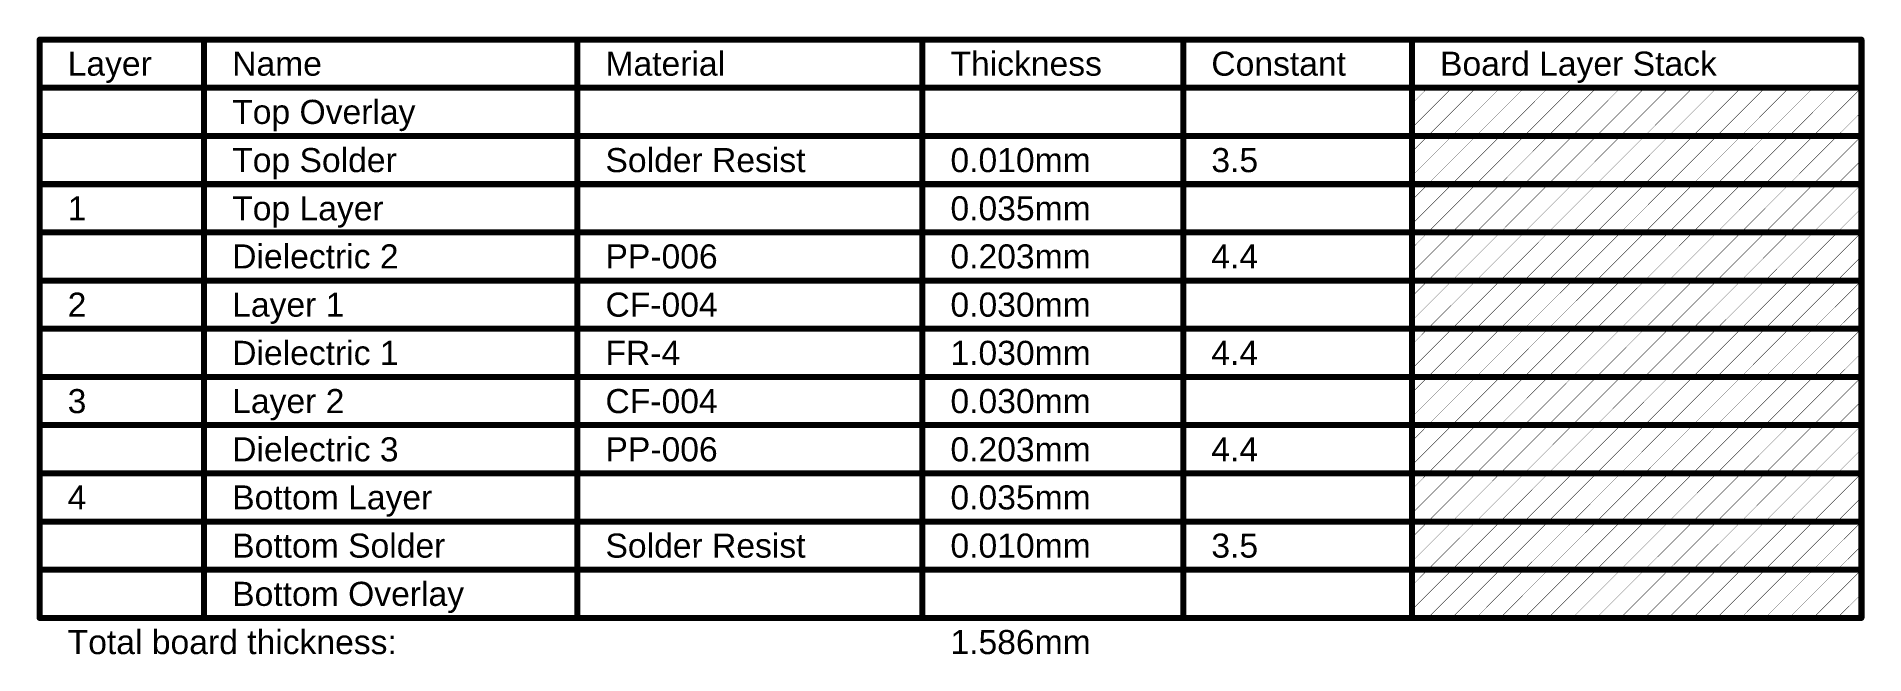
# Model space of a CAD drawing. Header units: inches. Extents: x -2 to 289, y -4 to 187.
# Drawn here: x 163.4 to 279.1, y 75.7 to 114.7 of the extents above; entities that cross this region are included whole.
import ezdxf

# ---------------------------------------------------------------- set-up
doc = ezdxf.new("R2010")
doc.units = ezdxf.units.IN
doc.layers.add('Dimension', color=6, linetype='Continuous')
doc.styles.add('Arial', font='', dxfattribs={"height": 0.2})
doc.styles.get('Arial').set_extended_font_data('Arial')

msp = doc.modelspace()

# ---------------------------------------------------------------- texts
at = {"layer": 'Dimension', "style": 'Arial'}
for s, height, p in [('Layer', 1.524, (165.37, 112.27)), ('Name', 1.524, (175.78, 112.27)), ('Material', 1.524, (199.4, 112.27)), ('Thickness', 1.524, (221.23, 112.27)), ('Constant', 1.524, (237.74, 112.27)), ('Board Layer Stack', 1.524, (252.21, 112.27)), ('Top Overlay', 1.524, (175.78, 109.22)), ('Top Solder', 1.524, (175.78, 106.17)), ('Solder Resist', 1.524, (199.4, 106.17)), ('0.010mm', 1.524, (221.23, 106.17)), ('3.5', 1.524, (237.74, 106.17)), ('1', 1.52, (165.37, 103.12)), ('Top Layer', 1.524, (175.78, 103.12)), ('0.035mm', 1.524, (221.23, 103.12)), ('Dielectric 2', 1.524, (175.78, 100.08)), ('PP-006', 1.524, (199.4, 100.08)), ('0.203mm', 1.524, (221.23, 100.08)), ('4.4', 1.524, (237.74, 100.08)), ('2', 1.52, (165.37, 97.03)), ('Layer 1', 1.524, (175.78, 97.03)), ('CF-004', 1.524, (199.4, 97.03)), ('0.030mm', 1.524, (221.23, 97.03)), ('Dielectric 1', 1.524, (175.78, 93.98)), ('FR-4', 1.524, (199.4, 93.98)), ('1.030mm', 1.524, (221.23, 93.98)), ('4.4', 1.524, (237.74, 93.98)), ('3', 1.52, (165.37, 90.93)), ('Layer 2', 1.524, (175.78, 90.93)), ('CF-004', 1.524, (199.4, 90.93)), ('0.030mm', 1.524, (221.23, 90.93)), ('Dielectric 3', 1.524, (175.78, 87.88)), ('PP-006', 1.524, (199.4, 87.88)), ('0.203mm', 1.524, (221.23, 87.88)), ('4.4', 1.524, (237.74, 87.88)), ('4', 1.52, (165.37, 84.84)), ('Bottom Layer', 1.524, (175.78, 84.84)), ('0.035mm', 1.524, (221.23, 84.84)), ('Bottom Solder', 1.524, (175.78, 81.79)), ('Solder Resist', 1.524, (199.4, 81.79)), ('0.010mm', 1.524, (221.23, 81.79)), ('3.5', 1.524, (237.74, 81.79)), ('Bottom Overlay', 1.524, (175.78, 78.74)), ('Total board thickness:', 1.524, (165.37, 75.69)), ('1.586mm', 1.524, (221.23, 75.69))]:
    msp.add_text(s, height=height, dxfattribs=at).set_placement(p)

# ---------------------------------------------------------------- linework, layer by layer
at = {"layer": 'Dimension'}
for points, const_width in [([(163.59, 77.98), (163.59, 114.55)], 0.381), ([(163.59, 114.55), (278.88, 114.55)], 0.381), ([(174, 77.98), (174, 114.55)], 0.381), ([(197.62, 77.98), (197.62, 114.55)], 0.381), ([(219.46, 77.98), (219.46, 114.55)], 0.381), ([(235.96, 77.98), (235.96, 114.55)], 0.381), ([(250.44, 77.98), (250.44, 114.55)], 0.381), ([(278.88, 77.98), (278.88, 114.55)], 0.381), ([(163.59, 111.51), (278.88, 111.51)], 0.381), ([(250.44, 110.5), (251.44, 111.51)], 0.0254), ([(250.44, 108.97), (252.97, 111.51)], 0.0254), ([(251.44, 108.46), (254.49, 111.51)], 0.0254), ([(252.97, 108.46), (256.02, 111.51)], 0.0254), ([(254.49, 108.46), (257.54, 111.51)], 0.0254), ([(256.02, 108.46), (259.06, 111.51)], 0.0254), ([(257.54, 108.46), (260.59, 111.51)], 0.0254), ([(259.06, 108.46), (262.11, 111.51)], 0.0254), ([(260.59, 108.46), (263.64, 111.51)], 0.0254), ([(262.11, 108.46), (265.16, 111.51)], 0.0254), ([(263.64, 108.46), (266.68, 111.51)], 0.0254), ([(265.16, 108.46), (268.21, 111.51)], 0.0254), ([(266.68, 108.46), (269.73, 111.51)], 0.0254), ([(268.21, 108.46), (271.26, 111.51)], 0.0254), ([(269.73, 108.46), (272.78, 111.51)], 0.0254), ([(271.26, 108.46), (274.3, 111.51)], 0.0254), ([(272.78, 108.46), (275.83, 111.51)], 0.0254), ([(274.3, 108.46), (277.35, 111.51)], 0.0254), ([(275.83, 108.46), (278.88, 111.51)], 0.0254), ([(277.35, 108.46), (278.88, 109.98)], 0.0254), ([(163.59, 108.46), (174, 108.46)], 0.381), ([(174, 108.46), (197.62, 108.46)], 0.381), ([(197.62, 108.46), (219.46, 108.46)], 0.381), ([(219.46, 108.46), (235.96, 108.46)], 0.381), ([(235.96, 108.46), (250.44, 108.46)], 0.381), ([(250.44, 108.46), (278.88, 108.46)], 0.381), ([(250.44, 107.45), (251.44, 108.46)], 0.0254), ([(250.44, 105.93), (252.97, 108.46)], 0.0254), ([(251.44, 105.41), (254.49, 108.46)], 0.0254), ([(252.97, 105.41), (256.02, 108.46)], 0.0254), ([(254.49, 105.41), (257.54, 108.46)], 0.0254), ([(256.02, 105.41), (259.06, 108.46)], 0.0254), ([(257.54, 105.41), (260.59, 108.46)], 0.0254), ([(259.06, 105.41), (262.11, 108.46)], 0.0254), ([(260.59, 105.41), (263.64, 108.46)], 0.0254), ([(262.11, 105.41), (265.16, 108.46)], 0.0254), ([(263.64, 105.41), (266.68, 108.46)], 0.0254), ([(265.16, 105.41), (268.21, 108.46)], 0.0254), ([(266.68, 105.41), (269.73, 108.46)], 0.0254), ([(268.21, 105.41), (271.26, 108.46)], 0.0254), ([(269.73, 105.41), (272.78, 108.46)], 0.0254), ([(271.26, 105.41), (274.3, 108.46)], 0.0254), ([(272.78, 105.41), (275.83, 108.46)], 0.0254), ([(274.3, 105.41), (277.35, 108.46)], 0.0254), ([(275.83, 105.41), (278.88, 108.46)], 0.0254), ([(277.35, 105.41), (278.88, 106.93)], 0.0254), ([(163.59, 105.41), (174, 105.41)], 0.381), ([(174, 105.41), (197.62, 105.41)], 0.381), ([(197.62, 105.41), (219.46, 105.41)], 0.381), ([(219.46, 105.41), (235.96, 105.41)], 0.381), ([(235.96, 105.41), (250.44, 105.41)], 0.381), ([(250.44, 105.41), (278.88, 105.41)], 0.381), ([(250.44, 104.4), (251.44, 105.41)], 0.0254), ([(250.44, 102.88), (252.97, 105.41)], 0.0254), ([(251.44, 102.36), (254.49, 105.41)], 0.0254), ([(252.97, 102.36), (256.02, 105.41)], 0.0254), ([(254.49, 102.36), (257.54, 105.41)], 0.0254), ([(256.02, 102.36), (259.06, 105.41)], 0.0254), ([(257.54, 102.36), (260.59, 105.41)], 0.0254), ([(259.06, 102.36), (262.11, 105.41)], 0.0254), ([(260.59, 102.36), (263.64, 105.41)], 0.0254), ([(262.11, 102.36), (265.16, 105.41)], 0.0254), ([(263.64, 102.36), (266.68, 105.41)], 0.0254), ([(265.16, 102.36), (268.21, 105.41)], 0.0254), ([(266.68, 102.36), (269.73, 105.41)], 0.0254), ([(268.21, 102.36), (271.26, 105.41)], 0.0254), ([(269.73, 102.36), (272.78, 105.41)], 0.0254), ([(271.26, 102.36), (274.3, 105.41)], 0.0254), ([(272.78, 102.36), (275.83, 105.41)], 0.0254), ([(274.3, 102.36), (277.35, 105.41)], 0.0254), ([(275.83, 102.36), (278.88, 105.41)], 0.0254), ([(277.35, 102.36), (278.88, 103.89)], 0.0254), ([(163.59, 102.36), (174, 102.36)], 0.381), ([(174, 102.36), (197.62, 102.36)], 0.381), ([(197.62, 102.36), (219.46, 102.36)], 0.381), ([(219.46, 102.36), (235.96, 102.36)], 0.381), ([(235.96, 102.36), (250.44, 102.36)], 0.381), ([(250.44, 102.36), (278.88, 102.36)], 0.381), ([(250.44, 101.35), (251.44, 102.36)], 0.0254), ([(250.44, 99.83), (252.97, 102.36)], 0.0254), ([(251.44, 99.31), (254.49, 102.36)], 0.0254), ([(252.97, 99.31), (256.02, 102.36)], 0.0254), ([(254.49, 99.31), (257.54, 102.36)], 0.0254), ([(256.02, 99.31), (259.06, 102.36)], 0.0254), ([(257.54, 99.31), (260.59, 102.36)], 0.0254), ([(259.06, 99.31), (262.11, 102.36)], 0.0254), ([(260.59, 99.31), (263.64, 102.36)], 0.0254), ([(262.11, 99.31), (265.16, 102.36)], 0.0254), ([(263.64, 99.31), (266.68, 102.36)], 0.0254), ([(265.16, 99.31), (268.21, 102.36)], 0.0254), ([(266.68, 99.31), (269.73, 102.36)], 0.0254), ([(268.21, 99.31), (271.26, 102.36)], 0.0254), ([(269.73, 99.31), (272.78, 102.36)], 0.0254), ([(271.26, 99.31), (274.3, 102.36)], 0.0254), ([(272.78, 99.31), (275.83, 102.36)], 0.0254), ([(274.3, 99.31), (277.35, 102.36)], 0.0254), ([(275.83, 99.31), (278.88, 102.36)], 0.0254), ([(277.35, 99.31), (278.88, 100.84)], 0.0254), ([(163.59, 99.31), (174, 99.31)], 0.381), ([(174, 99.31), (197.62, 99.31)], 0.381), ([(197.62, 99.31), (219.46, 99.31)], 0.381), ([(219.46, 99.31), (235.96, 99.31)], 0.381), ([(235.96, 99.31), (250.44, 99.31)], 0.381), ([(250.44, 99.31), (278.88, 99.31)], 0.381), ([(250.44, 98.31), (251.44, 99.31)], 0.0254), ([(250.44, 96.78), (252.97, 99.31)], 0.0254), ([(251.44, 96.27), (254.49, 99.31)], 0.0254), ([(252.97, 96.27), (256.02, 99.31)], 0.0254), ([(254.49, 96.27), (257.54, 99.31)], 0.0254), ([(256.02, 96.27), (259.06, 99.31)], 0.0254), ([(257.54, 96.27), (260.59, 99.31)], 0.0254), ([(259.06, 96.27), (262.11, 99.31)], 0.0254), ([(260.59, 96.27), (263.64, 99.31)], 0.0254), ([(262.11, 96.27), (265.16, 99.31)], 0.0254), ([(263.64, 96.27), (266.68, 99.31)], 0.0254), ([(265.16, 96.27), (268.21, 99.31)], 0.0254), ([(266.68, 96.27), (269.73, 99.31)], 0.0254), ([(268.21, 96.27), (271.26, 99.31)], 0.0254), ([(269.73, 96.27), (272.78, 99.31)], 0.0254), ([(271.26, 96.27), (274.3, 99.31)], 0.0254), ([(272.78, 96.27), (275.83, 99.31)], 0.0254), ([(274.3, 96.27), (277.35, 99.31)], 0.0254), ([(275.83, 96.27), (278.88, 99.31)], 0.0254), ([(277.35, 96.27), (278.88, 97.79)], 0.0254), ([(163.59, 96.27), (174, 96.27)], 0.381), ([(174, 96.27), (197.62, 96.27)], 0.381), ([(197.62, 96.27), (219.46, 96.27)], 0.381), ([(219.46, 96.27), (235.96, 96.27)], 0.381), ([(235.96, 96.27), (250.44, 96.27)], 0.381), ([(250.44, 96.27), (278.88, 96.27)], 0.381), ([(250.44, 95.26), (251.44, 96.27)], 0.0254), ([(250.44, 93.73), (252.97, 96.27)], 0.0254), ([(251.44, 93.22), (254.49, 96.27)], 0.0254), ([(252.97, 93.22), (256.02, 96.27)], 0.0254), ([(254.49, 93.22), (257.54, 96.27)], 0.0254), ([(256.02, 93.22), (259.06, 96.27)], 0.0254), ([(257.54, 93.22), (260.59, 96.27)], 0.0254), ([(259.06, 93.22), (262.11, 96.27)], 0.0254), ([(260.59, 93.22), (263.64, 96.27)], 0.0254), ([(262.11, 93.22), (265.16, 96.27)], 0.0254), ([(263.64, 93.22), (266.68, 96.27)], 0.0254), ([(265.16, 93.22), (268.21, 96.27)], 0.0254), ([(266.68, 93.22), (269.73, 96.27)], 0.0254), ([(268.21, 93.22), (271.26, 96.27)], 0.0254), ([(269.73, 93.22), (272.78, 96.27)], 0.0254), ([(271.26, 93.22), (274.3, 96.27)], 0.0254), ([(272.78, 93.22), (275.83, 96.27)], 0.0254), ([(274.3, 93.22), (277.35, 96.27)], 0.0254), ([(275.83, 93.22), (278.88, 96.27)], 0.0254), ([(277.35, 93.22), (278.88, 94.74)], 0.0254), ([(163.59, 93.22), (174, 93.22)], 0.381), ([(174, 93.22), (197.62, 93.22)], 0.381), ([(197.62, 93.22), (219.46, 93.22)], 0.381), ([(219.46, 93.22), (235.96, 93.22)], 0.381), ([(235.96, 93.22), (250.44, 93.22)], 0.381), ([(250.44, 93.22), (278.88, 93.22)], 0.381), ([(250.44, 92.21), (251.44, 93.22)], 0.0254), ([(250.44, 90.69), (252.97, 93.22)], 0.0254), ([(251.44, 90.17), (254.49, 93.22)], 0.0254), ([(252.97, 90.17), (256.02, 93.22)], 0.0254), ([(254.49, 90.17), (257.54, 93.22)], 0.0254), ([(256.02, 90.17), (259.06, 93.22)], 0.0254), ([(257.54, 90.17), (260.59, 93.22)], 0.0254), ([(259.06, 90.17), (262.11, 93.22)], 0.0254), ([(260.59, 90.17), (263.64, 93.22)], 0.0254), ([(262.11, 90.17), (265.16, 93.22)], 0.0254), ([(263.64, 90.17), (266.68, 93.22)], 0.0254), ([(265.16, 90.17), (268.21, 93.22)], 0.0254), ([(266.68, 90.17), (269.73, 93.22)], 0.0254), ([(268.21, 90.17), (271.26, 93.22)], 0.0254), ([(269.73, 90.17), (272.78, 93.22)], 0.0254), ([(271.26, 90.17), (274.3, 93.22)], 0.0254), ([(272.78, 90.17), (275.83, 93.22)], 0.0254), ([(274.3, 90.17), (277.35, 93.22)], 0.0254), ([(275.83, 90.17), (278.88, 93.22)], 0.0254), ([(277.35, 90.17), (278.88, 91.69)], 0.0254), ([(163.59, 90.17), (174, 90.17)], 0.381), ([(174, 90.17), (197.62, 90.17)], 0.381), ([(197.62, 90.17), (219.46, 90.17)], 0.381), ([(219.46, 90.17), (235.96, 90.17)], 0.381), ([(235.96, 90.17), (250.44, 90.17)], 0.381), ([(250.44, 90.17), (278.88, 90.17)], 0.381), ([(250.44, 89.16), (251.44, 90.17)], 0.0254), ([(250.44, 87.64), (252.97, 90.17)], 0.0254), ([(251.44, 87.12), (254.49, 90.17)], 0.0254), ([(252.97, 87.12), (256.02, 90.17)], 0.0254), ([(254.49, 87.12), (257.54, 90.17)], 0.0254), ([(256.02, 87.12), (259.06, 90.17)], 0.0254), ([(257.54, 87.12), (260.59, 90.17)], 0.0254), ([(259.06, 87.12), (262.11, 90.17)], 0.0254), ([(260.59, 87.12), (263.64, 90.17)], 0.0254), ([(262.11, 87.12), (265.16, 90.17)], 0.0254), ([(263.64, 87.12), (266.68, 90.17)], 0.0254), ([(265.16, 87.12), (268.21, 90.17)], 0.0254), ([(266.68, 87.12), (269.73, 90.17)], 0.0254), ([(268.21, 87.12), (271.26, 90.17)], 0.0254), ([(269.73, 87.12), (272.78, 90.17)], 0.0254), ([(271.26, 87.12), (274.3, 90.17)], 0.0254), ([(272.78, 87.12), (275.83, 90.17)], 0.0254), ([(274.3, 87.12), (277.35, 90.17)], 0.0254), ([(275.83, 87.12), (278.88, 90.17)], 0.0254), ([(277.35, 87.12), (278.88, 88.65)], 0.0254), ([(163.59, 87.12), (174, 87.12)], 0.381), ([(174, 87.12), (197.62, 87.12)], 0.381), ([(197.62, 87.12), (219.46, 87.12)], 0.381), ([(219.46, 87.12), (235.96, 87.12)], 0.381), ([(235.96, 87.12), (250.44, 87.12)], 0.381), ([(250.44, 87.12), (278.88, 87.12)], 0.381), ([(250.44, 86.11), (251.44, 87.12)], 0.0254), ([(250.44, 84.59), (252.97, 87.12)], 0.0254), ([(251.44, 84.07), (254.49, 87.12)], 0.0254), ([(252.97, 84.07), (256.02, 87.12)], 0.0254), ([(254.49, 84.07), (257.54, 87.12)], 0.0254), ([(256.02, 84.07), (259.06, 87.12)], 0.0254), ([(257.54, 84.07), (260.59, 87.12)], 0.0254), ([(259.06, 84.07), (262.11, 87.12)], 0.0254), ([(260.59, 84.07), (263.64, 87.12)], 0.0254), ([(262.11, 84.07), (265.16, 87.12)], 0.0254), ([(263.64, 84.07), (266.68, 87.12)], 0.0254), ([(265.16, 84.07), (268.21, 87.12)], 0.0254), ([(266.68, 84.07), (269.73, 87.12)], 0.0254), ([(268.21, 84.07), (271.26, 87.12)], 0.0254), ([(269.73, 84.07), (272.78, 87.12)], 0.0254), ([(271.26, 84.07), (274.3, 87.12)], 0.0254), ([(272.78, 84.07), (275.83, 87.12)], 0.0254), ([(274.3, 84.07), (277.35, 87.12)], 0.0254), ([(275.83, 84.07), (278.88, 87.12)], 0.0254), ([(277.35, 84.07), (278.88, 85.6)], 0.0254), ([(163.59, 84.07), (174, 84.07)], 0.381), ([(174, 84.07), (197.62, 84.07)], 0.381), ([(197.62, 84.07), (219.46, 84.07)], 0.381), ([(219.46, 84.07), (235.96, 84.07)], 0.381), ([(235.96, 84.07), (250.44, 84.07)], 0.381), ([(250.44, 84.07), (278.88, 84.07)], 0.381), ([(250.44, 83.07), (251.44, 84.07)], 0.0254), ([(250.44, 81.54), (252.97, 84.07)], 0.0254), ([(251.44, 81.03), (254.49, 84.07)], 0.0254), ([(252.97, 81.03), (256.02, 84.07)], 0.0254), ([(254.49, 81.03), (257.54, 84.07)], 0.0254), ([(256.02, 81.03), (259.06, 84.07)], 0.0254), ([(257.54, 81.03), (260.59, 84.07)], 0.0254), ([(259.06, 81.03), (262.11, 84.07)], 0.0254), ([(260.59, 81.03), (263.64, 84.07)], 0.0254), ([(262.11, 81.03), (265.16, 84.07)], 0.0254), ([(263.64, 81.03), (266.68, 84.07)], 0.0254), ([(265.16, 81.03), (268.21, 84.07)], 0.0254), ([(266.68, 81.03), (269.73, 84.07)], 0.0254), ([(268.21, 81.03), (271.26, 84.07)], 0.0254), ([(269.73, 81.03), (272.78, 84.07)], 0.0254), ([(271.26, 81.03), (274.3, 84.07)], 0.0254), ([(272.78, 81.03), (275.83, 84.07)], 0.0254), ([(274.3, 81.03), (277.35, 84.07)], 0.0254), ([(275.83, 81.03), (278.88, 84.07)], 0.0254), ([(277.35, 81.03), (278.88, 82.55)], 0.0254), ([(163.59, 81.03), (174, 81.03)], 0.381), ([(174, 81.03), (197.62, 81.03)], 0.381), ([(197.62, 81.03), (219.46, 81.03)], 0.381), ([(219.46, 81.03), (235.96, 81.03)], 0.381), ([(235.96, 81.03), (250.44, 81.03)], 0.381), ([(250.44, 81.03), (278.88, 81.03)], 0.381), ([(250.44, 80.02), (251.44, 81.03)], 0.0254), ([(250.44, 78.49), (252.97, 81.03)], 0.0254), ([(251.44, 77.98), (254.49, 81.03)], 0.0254), ([(252.97, 77.98), (256.02, 81.03)], 0.0254), ([(254.49, 77.98), (257.54, 81.03)], 0.0254), ([(256.02, 77.98), (259.06, 81.03)], 0.0254), ([(257.54, 77.98), (260.59, 81.03)], 0.0254), ([(259.06, 77.98), (262.11, 81.03)], 0.0254), ([(260.59, 77.98), (263.64, 81.03)], 0.0254), ([(262.11, 77.98), (265.16, 81.03)], 0.0254), ([(263.64, 77.98), (266.68, 81.03)], 0.0254), ([(265.16, 77.98), (268.21, 81.03)], 0.0254), ([(266.68, 77.98), (269.73, 81.03)], 0.0254), ([(268.21, 77.98), (271.26, 81.03)], 0.0254), ([(269.73, 77.98), (272.78, 81.03)], 0.0254), ([(271.26, 77.98), (274.3, 81.03)], 0.0254), ([(272.78, 77.98), (275.83, 81.03)], 0.0254), ([(274.3, 77.98), (277.35, 81.03)], 0.0254), ([(275.83, 77.98), (278.88, 81.03)], 0.0254), ([(277.35, 77.98), (278.88, 79.5)], 0.0254), ([(163.59, 77.98), (174, 77.98)], 0.381), ([(174, 77.98), (197.62, 77.98)], 0.381), ([(197.62, 77.98), (219.46, 77.98)], 0.381), ([(219.46, 77.98), (235.96, 77.98)], 0.381), ([(235.96, 77.98), (250.44, 77.98)], 0.381), ([(250.44, 77.98), (278.88, 77.98)], 0.381)]:
    msp.add_lwpolyline(points, dxfattribs=dict(at, const_width=const_width))
for points, const_width in [([(163.5, 114.55, 1), (163.69, 114.55, 1)], 0.191), ([(163.5, 114.55, 1), (163.69, 114.55, 1)], 0.191), ([(173.91, 114.55, 1), (174.1, 114.55, 1)], 0.191), ([(197.52, 114.55, 1), (197.71, 114.55, 1)], 0.191), ([(219.36, 114.55, 1), (219.55, 114.55, 1)], 0.191), ([(235.87, 114.55, 1), (236.06, 114.55, 1)], 0.191), ([(250.34, 114.55, 1), (250.53, 114.55, 1)], 0.191), ([(278.78, 114.55, 1), (278.97, 114.55, 1)], 0.191), ([(278.78, 114.55, 1), (278.97, 114.55, 1)], 0.191), ([(163.5, 111.51, 1), (163.69, 111.51, 1)], 0.191), ([(251.44, 111.51, 1), (251.45, 111.51, 1)], 0.0127), ([(252.96, 111.51, 1), (252.97, 111.51, 1)], 0.0127), ([(254.49, 111.51, 1), (254.5, 111.51, 1)], 0.0127), ([(256.01, 111.51, 1), (256.02, 111.51, 1)], 0.0127), ([(257.53, 111.51, 1), (257.55, 111.51, 1)], 0.0127), ([(259.06, 111.51, 1), (259.07, 111.51, 1)], 0.0127), ([(260.58, 111.51, 1), (260.59, 111.51, 1)], 0.0127), ([(262.11, 111.51, 1), (262.12, 111.51, 1)], 0.0127), ([(263.63, 111.51, 1), (263.64, 111.51, 1)], 0.0127), ([(265.15, 111.51, 1), (265.17, 111.51, 1)], 0.0127), ([(266.68, 111.51, 1), (266.69, 111.51, 1)], 0.0127), ([(268.2, 111.51, 1), (268.21, 111.51, 1)], 0.0127), ([(269.73, 111.51, 1), (269.74, 111.51, 1)], 0.0127), ([(271.25, 111.51, 1), (271.26, 111.51, 1)], 0.0127), ([(272.77, 111.51, 1), (272.79, 111.51, 1)], 0.0127), ([(274.3, 111.51, 1), (274.31, 111.51, 1)], 0.0127), ([(275.82, 111.51, 1), (275.83, 111.51, 1)], 0.0127), ([(277.35, 111.51, 1), (277.36, 111.51, 1)], 0.0127), ([(278.78, 111.51, 1), (278.97, 111.51, 1)], 0.191), ([(278.87, 111.51, 1), (278.88, 111.51, 1)], 0.0127), ([(250.43, 110.5, 1), (250.44, 110.5, 1)], 0.0127), ([(278.87, 109.98, 1), (278.88, 109.98, 1)], 0.0127), ([(250.43, 108.97, 1), (250.44, 108.97, 1)], 0.0127), ([(163.5, 108.46, 1), (163.69, 108.46, 1)], 0.191), ([(173.91, 108.46, 1), (174.1, 108.46, 1)], 0.191), ([(173.91, 108.46, 1), (174.1, 108.46, 1)], 0.191), ([(197.52, 108.46, 1), (197.71, 108.46, 1)], 0.191), ([(197.52, 108.46, 1), (197.71, 108.46, 1)], 0.191), ([(219.36, 108.46, 1), (219.55, 108.46, 1)], 0.191), ([(219.36, 108.46, 1), (219.55, 108.46, 1)], 0.191), ([(235.87, 108.46, 1), (236.06, 108.46, 1)], 0.191), ([(235.87, 108.46, 1), (236.06, 108.46, 1)], 0.191), ([(250.34, 108.46, 1), (250.53, 108.46, 1)], 0.191), ([(250.34, 108.46, 1), (250.53, 108.46, 1)], 0.191), ([(251.44, 108.46, 1), (251.45, 108.46, 1)], 0.0127), ([(251.44, 108.46, 1), (251.45, 108.46, 1)], 0.0127), ([(252.96, 108.46, 1), (252.97, 108.46, 1)], 0.0127), ([(252.96, 108.46, 1), (252.97, 108.46, 1)], 0.0127), ([(254.49, 108.46, 1), (254.5, 108.46, 1)], 0.0127), ([(254.49, 108.46, 1), (254.5, 108.46, 1)], 0.0127), ([(256.01, 108.46, 1), (256.02, 108.46, 1)], 0.0127), ([(256.01, 108.46, 1), (256.02, 108.46, 1)], 0.0127), ([(257.53, 108.46, 1), (257.55, 108.46, 1)], 0.0127), ([(257.53, 108.46, 1), (257.55, 108.46, 1)], 0.0127), ([(259.06, 108.46, 1), (259.07, 108.46, 1)], 0.0127), ([(259.06, 108.46, 1), (259.07, 108.46, 1)], 0.0127), ([(260.58, 108.46, 1), (260.59, 108.46, 1)], 0.0127), ([(260.58, 108.46, 1), (260.59, 108.46, 1)], 0.0127), ([(262.11, 108.46, 1), (262.12, 108.46, 1)], 0.0127), ([(262.11, 108.46, 1), (262.12, 108.46, 1)], 0.0127), ([(263.63, 108.46, 1), (263.64, 108.46, 1)], 0.0127), ([(263.63, 108.46, 1), (263.64, 108.46, 1)], 0.0127), ([(265.15, 108.46, 1), (265.17, 108.46, 1)], 0.0127), ([(265.15, 108.46, 1), (265.17, 108.46, 1)], 0.0127), ([(266.68, 108.46, 1), (266.69, 108.46, 1)], 0.0127), ([(266.68, 108.46, 1), (266.69, 108.46, 1)], 0.0127), ([(268.2, 108.46, 1), (268.21, 108.46, 1)], 0.0127), ([(268.2, 108.46, 1), (268.21, 108.46, 1)], 0.0127), ([(269.73, 108.46, 1), (269.74, 108.46, 1)], 0.0127), ([(269.73, 108.46, 1), (269.74, 108.46, 1)], 0.0127), ([(271.25, 108.46, 1), (271.26, 108.46, 1)], 0.0127), ([(271.25, 108.46, 1), (271.26, 108.46, 1)], 0.0127), ([(272.77, 108.46, 1), (272.79, 108.46, 1)], 0.0127), ([(272.77, 108.46, 1), (272.79, 108.46, 1)], 0.0127), ([(274.3, 108.46, 1), (274.31, 108.46, 1)], 0.0127), ([(274.3, 108.46, 1), (274.31, 108.46, 1)], 0.0127), ([(275.82, 108.46, 1), (275.83, 108.46, 1)], 0.0127), ([(275.82, 108.46, 1), (275.83, 108.46, 1)], 0.0127), ([(277.35, 108.46, 1), (277.36, 108.46, 1)], 0.0127), ([(277.35, 108.46, 1), (277.36, 108.46, 1)], 0.0127), ([(278.78, 108.46, 1), (278.97, 108.46, 1)], 0.191), ([(278.87, 108.46, 1), (278.88, 108.46, 1)], 0.0127), ([(250.43, 107.45, 1), (250.44, 107.45, 1)], 0.0127), ([(278.87, 106.93, 1), (278.88, 106.93, 1)], 0.0127), ([(163.5, 105.41, 1), (163.69, 105.41, 1)], 0.191), ([(173.91, 105.41, 1), (174.1, 105.41, 1)], 0.191), ([(173.91, 105.41, 1), (174.1, 105.41, 1)], 0.191), ([(197.52, 105.41, 1), (197.71, 105.41, 1)], 0.191), ([(197.52, 105.41, 1), (197.71, 105.41, 1)], 0.191), ([(219.36, 105.41, 1), (219.55, 105.41, 1)], 0.191), ([(219.36, 105.41, 1), (219.55, 105.41, 1)], 0.191), ([(235.87, 105.41, 1), (236.06, 105.41, 1)], 0.191), ([(235.87, 105.41, 1), (236.06, 105.41, 1)], 0.191), ([(250.34, 105.41, 1), (250.53, 105.41, 1)], 0.191), ([(250.34, 105.41, 1), (250.53, 105.41, 1)], 0.191), ([(250.43, 105.93, 1), (250.44, 105.93, 1)], 0.0127), ([(251.44, 105.41, 1), (251.45, 105.41, 1)], 0.0127), ([(251.44, 105.41, 1), (251.45, 105.41, 1)], 0.0127), ([(252.96, 105.41, 1), (252.97, 105.41, 1)], 0.0127), ([(252.96, 105.41, 1), (252.97, 105.41, 1)], 0.0127), ([(254.49, 105.41, 1), (254.5, 105.41, 1)], 0.0127), ([(254.49, 105.41, 1), (254.5, 105.41, 1)], 0.0127), ([(256.01, 105.41, 1), (256.02, 105.41, 1)], 0.0127), ([(256.01, 105.41, 1), (256.02, 105.41, 1)], 0.0127), ([(257.53, 105.41, 1), (257.55, 105.41, 1)], 0.0127), ([(257.53, 105.41, 1), (257.55, 105.41, 1)], 0.0127), ([(259.06, 105.41, 1), (259.07, 105.41, 1)], 0.0127), ([(259.06, 105.41, 1), (259.07, 105.41, 1)], 0.0127), ([(260.58, 105.41, 1), (260.59, 105.41, 1)], 0.0127), ([(260.58, 105.41, 1), (260.59, 105.41, 1)], 0.0127), ([(262.11, 105.41, 1), (262.12, 105.41, 1)], 0.0127), ([(262.11, 105.41, 1), (262.12, 105.41, 1)], 0.0127), ([(263.63, 105.41, 1), (263.64, 105.41, 1)], 0.0127), ([(263.63, 105.41, 1), (263.64, 105.41, 1)], 0.0127), ([(265.15, 105.41, 1), (265.17, 105.41, 1)], 0.0127), ([(265.15, 105.41, 1), (265.17, 105.41, 1)], 0.0127), ([(266.68, 105.41, 1), (266.69, 105.41, 1)], 0.0127), ([(266.68, 105.41, 1), (266.69, 105.41, 1)], 0.0127), ([(268.2, 105.41, 1), (268.21, 105.41, 1)], 0.0127), ([(268.2, 105.41, 1), (268.21, 105.41, 1)], 0.0127), ([(269.73, 105.41, 1), (269.74, 105.41, 1)], 0.0127), ([(269.73, 105.41, 1), (269.74, 105.41, 1)], 0.0127), ([(271.25, 105.41, 1), (271.26, 105.41, 1)], 0.0127), ([(271.25, 105.41, 1), (271.26, 105.41, 1)], 0.0127), ([(272.77, 105.41, 1), (272.79, 105.41, 1)], 0.0127), ([(272.77, 105.41, 1), (272.79, 105.41, 1)], 0.0127), ([(274.3, 105.41, 1), (274.31, 105.41, 1)], 0.0127), ([(274.3, 105.41, 1), (274.31, 105.41, 1)], 0.0127), ([(275.82, 105.41, 1), (275.83, 105.41, 1)], 0.0127), ([(275.82, 105.41, 1), (275.83, 105.41, 1)], 0.0127), ([(277.35, 105.41, 1), (277.36, 105.41, 1)], 0.0127), ([(277.35, 105.41, 1), (277.36, 105.41, 1)], 0.0127), ([(278.78, 105.41, 1), (278.97, 105.41, 1)], 0.191), ([(278.87, 105.41, 1), (278.88, 105.41, 1)], 0.0127), ([(250.43, 104.4, 1), (250.44, 104.4, 1)], 0.0127), ([(278.87, 103.89, 1), (278.88, 103.89, 1)], 0.0127), ([(163.5, 102.36, 1), (163.69, 102.36, 1)], 0.191), ([(173.91, 102.36, 1), (174.1, 102.36, 1)], 0.191), ([(173.91, 102.36, 1), (174.1, 102.36, 1)], 0.191), ([(197.52, 102.36, 1), (197.71, 102.36, 1)], 0.191), ([(197.52, 102.36, 1), (197.71, 102.36, 1)], 0.191), ([(219.36, 102.36, 1), (219.55, 102.36, 1)], 0.191), ([(219.36, 102.36, 1), (219.55, 102.36, 1)], 0.191), ([(235.87, 102.36, 1), (236.06, 102.36, 1)], 0.191), ([(235.87, 102.36, 1), (236.06, 102.36, 1)], 0.191), ([(250.34, 102.36, 1), (250.53, 102.36, 1)], 0.191), ([(250.34, 102.36, 1), (250.53, 102.36, 1)], 0.191), ([(250.43, 102.88, 1), (250.44, 102.88, 1)], 0.0127), ([(251.44, 102.36, 1), (251.45, 102.36, 1)], 0.0127), ([(251.44, 102.36, 1), (251.45, 102.36, 1)], 0.0127), ([(252.96, 102.36, 1), (252.97, 102.36, 1)], 0.0127), ([(252.96, 102.36, 1), (252.97, 102.36, 1)], 0.0127), ([(254.49, 102.36, 1), (254.5, 102.36, 1)], 0.0127), ([(254.49, 102.36, 1), (254.5, 102.36, 1)], 0.0127), ([(256.01, 102.36, 1), (256.02, 102.36, 1)], 0.0127), ([(256.01, 102.36, 1), (256.02, 102.36, 1)], 0.0127), ([(257.53, 102.36, 1), (257.55, 102.36, 1)], 0.0127), ([(257.53, 102.36, 1), (257.55, 102.36, 1)], 0.0127), ([(259.06, 102.36, 1), (259.07, 102.36, 1)], 0.0127), ([(259.06, 102.36, 1), (259.07, 102.36, 1)], 0.0127), ([(260.58, 102.36, 1), (260.59, 102.36, 1)], 0.0127), ([(260.58, 102.36, 1), (260.59, 102.36, 1)], 0.0127), ([(262.11, 102.36, 1), (262.12, 102.36, 1)], 0.0127), ([(262.11, 102.36, 1), (262.12, 102.36, 1)], 0.0127), ([(263.63, 102.36, 1), (263.64, 102.36, 1)], 0.0127), ([(263.63, 102.36, 1), (263.64, 102.36, 1)], 0.0127), ([(265.15, 102.36, 1), (265.17, 102.36, 1)], 0.0127), ([(265.15, 102.36, 1), (265.17, 102.36, 1)], 0.0127), ([(266.68, 102.36, 1), (266.69, 102.36, 1)], 0.0127), ([(266.68, 102.36, 1), (266.69, 102.36, 1)], 0.0127), ([(268.2, 102.36, 1), (268.21, 102.36, 1)], 0.0127), ([(268.2, 102.36, 1), (268.21, 102.36, 1)], 0.0127), ([(269.73, 102.36, 1), (269.74, 102.36, 1)], 0.0127), ([(269.73, 102.36, 1), (269.74, 102.36, 1)], 0.0127), ([(271.25, 102.36, 1), (271.26, 102.36, 1)], 0.0127), ([(271.25, 102.36, 1), (271.26, 102.36, 1)], 0.0127), ([(272.77, 102.36, 1), (272.79, 102.36, 1)], 0.0127), ([(272.77, 102.36, 1), (272.79, 102.36, 1)], 0.0127), ([(274.3, 102.36, 1), (274.31, 102.36, 1)], 0.0127), ([(274.3, 102.36, 1), (274.31, 102.36, 1)], 0.0127), ([(275.82, 102.36, 1), (275.83, 102.36, 1)], 0.0127), ([(275.82, 102.36, 1), (275.83, 102.36, 1)], 0.0127), ([(277.35, 102.36, 1), (277.36, 102.36, 1)], 0.0127), ([(277.35, 102.36, 1), (277.36, 102.36, 1)], 0.0127), ([(278.78, 102.36, 1), (278.97, 102.36, 1)], 0.191), ([(278.87, 102.36, 1), (278.88, 102.36, 1)], 0.0127), ([(250.43, 101.35, 1), (250.44, 101.35, 1)], 0.0127), ([(278.87, 100.84, 1), (278.88, 100.84, 1)], 0.0127), ([(163.5, 99.31, 1), (163.69, 99.31, 1)], 0.191), ([(173.91, 99.31, 1), (174.1, 99.31, 1)], 0.191), ([(173.91, 99.31, 1), (174.1, 99.31, 1)], 0.191), ([(197.52, 99.31, 1), (197.71, 99.31, 1)], 0.191), ([(197.52, 99.31, 1), (197.71, 99.31, 1)], 0.191), ([(219.36, 99.31, 1), (219.55, 99.31, 1)], 0.191), ([(219.36, 99.31, 1), (219.55, 99.31, 1)], 0.191), ([(235.87, 99.31, 1), (236.06, 99.31, 1)], 0.191), ([(235.87, 99.31, 1), (236.06, 99.31, 1)], 0.191), ([(250.34, 99.31, 1), (250.53, 99.31, 1)], 0.191), ([(250.34, 99.31, 1), (250.53, 99.31, 1)], 0.191), ([(250.43, 99.83, 1), (250.44, 99.83, 1)], 0.0127), ([(278.78, 99.31, 1), (278.97, 99.31, 1)], 0.191), ([(250.43, 98.31, 1), (250.44, 98.31, 1)], 0.0127), ([(251.44, 99.31, 1), (251.45, 99.31, 1)], 0.0127), ([(251.44, 99.31, 1), (251.45, 99.31, 1)], 0.0127), ([(252.96, 99.31, 1), (252.97, 99.31, 1)], 0.0127), ([(252.96, 99.31, 1), (252.97, 99.31, 1)], 0.0127), ([(254.49, 99.31, 1), (254.5, 99.31, 1)], 0.0127), ([(254.49, 99.31, 1), (254.5, 99.31, 1)], 0.0127), ([(256.01, 99.31, 1), (256.02, 99.31, 1)], 0.0127), ([(256.01, 99.31, 1), (256.02, 99.31, 1)], 0.0127), ([(257.53, 99.31, 1), (257.55, 99.31, 1)], 0.0127), ([(257.53, 99.31, 1), (257.55, 99.31, 1)], 0.0127), ([(259.06, 99.31, 1), (259.07, 99.31, 1)], 0.0127), ([(259.06, 99.31, 1), (259.07, 99.31, 1)], 0.0127), ([(260.58, 99.31, 1), (260.59, 99.31, 1)], 0.0127), ([(260.58, 99.31, 1), (260.59, 99.31, 1)], 0.0127), ([(262.11, 99.31, 1), (262.12, 99.31, 1)], 0.0127), ([(262.11, 99.31, 1), (262.12, 99.31, 1)], 0.0127), ([(263.63, 99.31, 1), (263.64, 99.31, 1)], 0.0127), ([(263.63, 99.31, 1), (263.64, 99.31, 1)], 0.0127), ([(265.15, 99.31, 1), (265.17, 99.31, 1)], 0.0127), ([(265.15, 99.31, 1), (265.17, 99.31, 1)], 0.0127), ([(266.68, 99.31, 1), (266.69, 99.31, 1)], 0.0127), ([(266.68, 99.31, 1), (266.69, 99.31, 1)], 0.0127), ([(268.2, 99.31, 1), (268.21, 99.31, 1)], 0.0127), ([(268.2, 99.31, 1), (268.21, 99.31, 1)], 0.0127), ([(269.73, 99.31, 1), (269.74, 99.31, 1)], 0.0127), ([(269.73, 99.31, 1), (269.74, 99.31, 1)], 0.0127), ([(271.25, 99.31, 1), (271.26, 99.31, 1)], 0.0127), ([(271.25, 99.31, 1), (271.26, 99.31, 1)], 0.0127), ([(272.77, 99.31, 1), (272.79, 99.31, 1)], 0.0127), ([(272.77, 99.31, 1), (272.79, 99.31, 1)], 0.0127), ([(274.3, 99.31, 1), (274.31, 99.31, 1)], 0.0127), ([(274.3, 99.31, 1), (274.31, 99.31, 1)], 0.0127), ([(275.82, 99.31, 1), (275.83, 99.31, 1)], 0.0127), ([(275.82, 99.31, 1), (275.83, 99.31, 1)], 0.0127), ([(277.35, 99.31, 1), (277.36, 99.31, 1)], 0.0127), ([(277.35, 99.31, 1), (277.36, 99.31, 1)], 0.0127), ([(278.87, 99.31, 1), (278.88, 99.31, 1)], 0.0127), ([(278.87, 97.79, 1), (278.88, 97.79, 1)], 0.0127), ([(163.5, 96.27, 1), (163.69, 96.27, 1)], 0.191), ([(173.91, 96.27, 1), (174.1, 96.27, 1)], 0.191), ([(173.91, 96.27, 1), (174.1, 96.27, 1)], 0.191), ([(197.52, 96.27, 1), (197.71, 96.27, 1)], 0.191), ([(197.52, 96.27, 1), (197.71, 96.27, 1)], 0.191), ([(219.36, 96.27, 1), (219.55, 96.27, 1)], 0.191), ([(219.36, 96.27, 1), (219.55, 96.27, 1)], 0.191), ([(235.87, 96.27, 1), (236.06, 96.27, 1)], 0.191), ([(235.87, 96.27, 1), (236.06, 96.27, 1)], 0.191), ([(250.34, 96.27, 1), (250.53, 96.27, 1)], 0.191), ([(250.34, 96.27, 1), (250.53, 96.27, 1)], 0.191), ([(250.43, 96.78, 1), (250.44, 96.78, 1)], 0.0127), ([(251.44, 96.27, 1), (251.45, 96.27, 1)], 0.0127), ([(251.44, 96.27, 1), (251.45, 96.27, 1)], 0.0127), ([(252.96, 96.27, 1), (252.97, 96.27, 1)], 0.0127), ([(252.96, 96.27, 1), (252.97, 96.27, 1)], 0.0127), ([(254.49, 96.27, 1), (254.5, 96.27, 1)], 0.0127), ([(254.49, 96.27, 1), (254.5, 96.27, 1)], 0.0127), ([(256.01, 96.27, 1), (256.02, 96.27, 1)], 0.0127), ([(256.01, 96.27, 1), (256.02, 96.27, 1)], 0.0127), ([(257.53, 96.27, 1), (257.55, 96.27, 1)], 0.0127), ([(257.53, 96.27, 1), (257.55, 96.27, 1)], 0.0127), ([(259.06, 96.27, 1), (259.07, 96.27, 1)], 0.0127), ([(259.06, 96.27, 1), (259.07, 96.27, 1)], 0.0127), ([(260.58, 96.27, 1), (260.59, 96.27, 1)], 0.0127), ([(260.58, 96.27, 1), (260.59, 96.27, 1)], 0.0127), ([(262.11, 96.27, 1), (262.12, 96.27, 1)], 0.0127), ([(262.11, 96.27, 1), (262.12, 96.27, 1)], 0.0127), ([(263.63, 96.27, 1), (263.64, 96.27, 1)], 0.0127), ([(263.63, 96.27, 1), (263.64, 96.27, 1)], 0.0127), ([(265.15, 96.27, 1), (265.17, 96.27, 1)], 0.0127), ([(265.15, 96.27, 1), (265.17, 96.27, 1)], 0.0127), ([(266.68, 96.27, 1), (266.69, 96.27, 1)], 0.0127), ([(266.68, 96.27, 1), (266.69, 96.27, 1)], 0.0127), ([(268.2, 96.27, 1), (268.21, 96.27, 1)], 0.0127), ([(268.2, 96.27, 1), (268.21, 96.27, 1)], 0.0127), ([(269.73, 96.27, 1), (269.74, 96.27, 1)], 0.0127), ([(269.73, 96.27, 1), (269.74, 96.27, 1)], 0.0127), ([(271.25, 96.27, 1), (271.26, 96.27, 1)], 0.0127), ([(271.25, 96.27, 1), (271.26, 96.27, 1)], 0.0127), ([(272.77, 96.27, 1), (272.79, 96.27, 1)], 0.0127), ([(272.77, 96.27, 1), (272.79, 96.27, 1)], 0.0127), ([(274.3, 96.27, 1), (274.31, 96.27, 1)], 0.0127), ([(274.3, 96.27, 1), (274.31, 96.27, 1)], 0.0127), ([(275.82, 96.27, 1), (275.83, 96.27, 1)], 0.0127), ([(275.82, 96.27, 1), (275.83, 96.27, 1)], 0.0127), ([(277.35, 96.27, 1), (277.36, 96.27, 1)], 0.0127), ([(277.35, 96.27, 1), (277.36, 96.27, 1)], 0.0127), ([(278.78, 96.27, 1), (278.97, 96.27, 1)], 0.191), ([(278.87, 96.27, 1), (278.88, 96.27, 1)], 0.0127), ([(250.43, 95.26, 1), (250.44, 95.26, 1)], 0.0127), ([(250.43, 93.73, 1), (250.44, 93.73, 1)], 0.0127), ([(278.87, 94.74, 1), (278.88, 94.74, 1)], 0.0127), ([(163.5, 93.22, 1), (163.69, 93.22, 1)], 0.191), ([(173.91, 93.22, 1), (174.1, 93.22, 1)], 0.191), ([(173.91, 93.22, 1), (174.1, 93.22, 1)], 0.191), ([(197.52, 93.22, 1), (197.71, 93.22, 1)], 0.191), ([(197.52, 93.22, 1), (197.71, 93.22, 1)], 0.191), ([(219.36, 93.22, 1), (219.55, 93.22, 1)], 0.191), ([(219.36, 93.22, 1), (219.55, 93.22, 1)], 0.191), ([(235.87, 93.22, 1), (236.06, 93.22, 1)], 0.191), ([(235.87, 93.22, 1), (236.06, 93.22, 1)], 0.191), ([(250.34, 93.22, 1), (250.53, 93.22, 1)], 0.191), ([(250.34, 93.22, 1), (250.53, 93.22, 1)], 0.191), ([(251.44, 93.22, 1), (251.45, 93.22, 1)], 0.0127), ([(251.44, 93.22, 1), (251.45, 93.22, 1)], 0.0127), ([(252.96, 93.22, 1), (252.97, 93.22, 1)], 0.0127), ([(252.96, 93.22, 1), (252.97, 93.22, 1)], 0.0127), ([(254.49, 93.22, 1), (254.5, 93.22, 1)], 0.0127), ([(254.49, 93.22, 1), (254.5, 93.22, 1)], 0.0127), ([(256.01, 93.22, 1), (256.02, 93.22, 1)], 0.0127), ([(256.01, 93.22, 1), (256.02, 93.22, 1)], 0.0127), ([(257.53, 93.22, 1), (257.55, 93.22, 1)], 0.0127), ([(257.53, 93.22, 1), (257.55, 93.22, 1)], 0.0127), ([(259.06, 93.22, 1), (259.07, 93.22, 1)], 0.0127), ([(259.06, 93.22, 1), (259.07, 93.22, 1)], 0.0127), ([(260.58, 93.22, 1), (260.59, 93.22, 1)], 0.0127), ([(260.58, 93.22, 1), (260.59, 93.22, 1)], 0.0127), ([(262.11, 93.22, 1), (262.12, 93.22, 1)], 0.0127), ([(262.11, 93.22, 1), (262.12, 93.22, 1)], 0.0127), ([(263.63, 93.22, 1), (263.64, 93.22, 1)], 0.0127), ([(263.63, 93.22, 1), (263.64, 93.22, 1)], 0.0127), ([(265.15, 93.22, 1), (265.17, 93.22, 1)], 0.0127), ([(265.15, 93.22, 1), (265.17, 93.22, 1)], 0.0127), ([(266.68, 93.22, 1), (266.69, 93.22, 1)], 0.0127), ([(266.68, 93.22, 1), (266.69, 93.22, 1)], 0.0127), ([(268.2, 93.22, 1), (268.21, 93.22, 1)], 0.0127), ([(268.2, 93.22, 1), (268.21, 93.22, 1)], 0.0127), ([(269.73, 93.22, 1), (269.74, 93.22, 1)], 0.0127), ([(269.73, 93.22, 1), (269.74, 93.22, 1)], 0.0127), ([(271.25, 93.22, 1), (271.26, 93.22, 1)], 0.0127), ([(271.25, 93.22, 1), (271.26, 93.22, 1)], 0.0127), ([(272.77, 93.22, 1), (272.79, 93.22, 1)], 0.0127), ([(272.77, 93.22, 1), (272.79, 93.22, 1)], 0.0127), ([(274.3, 93.22, 1), (274.31, 93.22, 1)], 0.0127), ([(274.3, 93.22, 1), (274.31, 93.22, 1)], 0.0127), ([(275.82, 93.22, 1), (275.83, 93.22, 1)], 0.0127), ([(275.82, 93.22, 1), (275.83, 93.22, 1)], 0.0127), ([(277.35, 93.22, 1), (277.36, 93.22, 1)], 0.0127), ([(277.35, 93.22, 1), (277.36, 93.22, 1)], 0.0127), ([(278.78, 93.22, 1), (278.97, 93.22, 1)], 0.191), ([(278.87, 93.22, 1), (278.88, 93.22, 1)], 0.0127), ([(250.43, 92.21, 1), (250.44, 92.21, 1)], 0.0127), ([(278.87, 91.69, 1), (278.88, 91.69, 1)], 0.0127), ([(163.5, 90.17, 1), (163.69, 90.17, 1)], 0.191), ([(173.91, 90.17, 1), (174.1, 90.17, 1)], 0.191), ([(173.91, 90.17, 1), (174.1, 90.17, 1)], 0.191), ([(197.52, 90.17, 1), (197.71, 90.17, 1)], 0.191), ([(197.52, 90.17, 1), (197.71, 90.17, 1)], 0.191), ([(219.36, 90.17, 1), (219.55, 90.17, 1)], 0.191), ([(219.36, 90.17, 1), (219.55, 90.17, 1)], 0.191), ([(235.87, 90.17, 1), (236.06, 90.17, 1)], 0.191), ([(235.87, 90.17, 1), (236.06, 90.17, 1)], 0.191), ([(250.34, 90.17, 1), (250.53, 90.17, 1)], 0.191), ([(250.34, 90.17, 1), (250.53, 90.17, 1)], 0.191), ([(250.43, 90.69, 1), (250.44, 90.69, 1)], 0.0127), ([(278.78, 90.17, 1), (278.97, 90.17, 1)], 0.191), ([(250.43, 89.16, 1), (250.44, 89.16, 1)], 0.0127), ([(251.44, 90.17, 1), (251.45, 90.17, 1)], 0.0127), ([(251.44, 90.17, 1), (251.45, 90.17, 1)], 0.0127), ([(252.96, 90.17, 1), (252.97, 90.17, 1)], 0.0127), ([(252.96, 90.17, 1), (252.97, 90.17, 1)], 0.0127), ([(254.49, 90.17, 1), (254.5, 90.17, 1)], 0.0127), ([(254.49, 90.17, 1), (254.5, 90.17, 1)], 0.0127), ([(256.01, 90.17, 1), (256.02, 90.17, 1)], 0.0127), ([(256.01, 90.17, 1), (256.02, 90.17, 1)], 0.0127), ([(257.53, 90.17, 1), (257.55, 90.17, 1)], 0.0127), ([(257.53, 90.17, 1), (257.55, 90.17, 1)], 0.0127), ([(259.06, 90.17, 1), (259.07, 90.17, 1)], 0.0127), ([(259.06, 90.17, 1), (259.07, 90.17, 1)], 0.0127), ([(260.58, 90.17, 1), (260.59, 90.17, 1)], 0.0127), ([(260.58, 90.17, 1), (260.59, 90.17, 1)], 0.0127), ([(262.11, 90.17, 1), (262.12, 90.17, 1)], 0.0127), ([(262.11, 90.17, 1), (262.12, 90.17, 1)], 0.0127), ([(263.63, 90.17, 1), (263.64, 90.17, 1)], 0.0127), ([(263.63, 90.17, 1), (263.64, 90.17, 1)], 0.0127), ([(265.15, 90.17, 1), (265.17, 90.17, 1)], 0.0127), ([(265.15, 90.17, 1), (265.17, 90.17, 1)], 0.0127), ([(266.68, 90.17, 1), (266.69, 90.17, 1)], 0.0127), ([(266.68, 90.17, 1), (266.69, 90.17, 1)], 0.0127), ([(268.2, 90.17, 1), (268.21, 90.17, 1)], 0.0127), ([(268.2, 90.17, 1), (268.21, 90.17, 1)], 0.0127), ([(269.73, 90.17, 1), (269.74, 90.17, 1)], 0.0127), ([(269.73, 90.17, 1), (269.74, 90.17, 1)], 0.0127), ([(271.25, 90.17, 1), (271.26, 90.17, 1)], 0.0127), ([(271.25, 90.17, 1), (271.26, 90.17, 1)], 0.0127), ([(272.77, 90.17, 1), (272.79, 90.17, 1)], 0.0127), ([(272.77, 90.17, 1), (272.79, 90.17, 1)], 0.0127), ([(274.3, 90.17, 1), (274.31, 90.17, 1)], 0.0127), ([(274.3, 90.17, 1), (274.31, 90.17, 1)], 0.0127), ([(275.82, 90.17, 1), (275.83, 90.17, 1)], 0.0127), ([(275.82, 90.17, 1), (275.83, 90.17, 1)], 0.0127), ([(277.35, 90.17, 1), (277.36, 90.17, 1)], 0.0127), ([(277.35, 90.17, 1), (277.36, 90.17, 1)], 0.0127), ([(278.87, 90.17, 1), (278.88, 90.17, 1)], 0.0127), ([(278.87, 88.65, 1), (278.88, 88.65, 1)], 0.0127), ([(163.5, 87.12, 1), (163.69, 87.12, 1)], 0.191), ([(173.91, 87.12, 1), (174.1, 87.12, 1)], 0.191), ([(173.91, 87.12, 1), (174.1, 87.12, 1)], 0.191), ([(197.52, 87.12, 1), (197.71, 87.12, 1)], 0.191), ([(197.52, 87.12, 1), (197.71, 87.12, 1)], 0.191), ([(219.36, 87.12, 1), (219.55, 87.12, 1)], 0.191), ([(219.36, 87.12, 1), (219.55, 87.12, 1)], 0.191), ([(235.87, 87.12, 1), (236.06, 87.12, 1)], 0.191), ([(235.87, 87.12, 1), (236.06, 87.12, 1)], 0.191), ([(250.34, 87.12, 1), (250.53, 87.12, 1)], 0.191), ([(250.34, 87.12, 1), (250.53, 87.12, 1)], 0.191), ([(250.43, 87.64, 1), (250.44, 87.64, 1)], 0.0127), ([(251.44, 87.12, 1), (251.45, 87.12, 1)], 0.0127), ([(251.44, 87.12, 1), (251.45, 87.12, 1)], 0.0127), ([(252.96, 87.12, 1), (252.97, 87.12, 1)], 0.0127), ([(252.96, 87.12, 1), (252.97, 87.12, 1)], 0.0127), ([(254.49, 87.12, 1), (254.5, 87.12, 1)], 0.0127), ([(254.49, 87.12, 1), (254.5, 87.12, 1)], 0.0127), ([(256.01, 87.12, 1), (256.02, 87.12, 1)], 0.0127), ([(256.01, 87.12, 1), (256.02, 87.12, 1)], 0.0127), ([(257.53, 87.12, 1), (257.55, 87.12, 1)], 0.0127), ([(257.53, 87.12, 1), (257.55, 87.12, 1)], 0.0127), ([(259.06, 87.12, 1), (259.07, 87.12, 1)], 0.0127), ([(259.06, 87.12, 1), (259.07, 87.12, 1)], 0.0127), ([(260.58, 87.12, 1), (260.59, 87.12, 1)], 0.0127), ([(260.58, 87.12, 1), (260.59, 87.12, 1)], 0.0127), ([(262.11, 87.12, 1), (262.12, 87.12, 1)], 0.0127), ([(262.11, 87.12, 1), (262.12, 87.12, 1)], 0.0127), ([(263.63, 87.12, 1), (263.64, 87.12, 1)], 0.0127), ([(263.63, 87.12, 1), (263.64, 87.12, 1)], 0.0127), ([(265.15, 87.12, 1), (265.17, 87.12, 1)], 0.0127), ([(265.15, 87.12, 1), (265.17, 87.12, 1)], 0.0127), ([(266.68, 87.12, 1), (266.69, 87.12, 1)], 0.0127), ([(266.68, 87.12, 1), (266.69, 87.12, 1)], 0.0127), ([(268.2, 87.12, 1), (268.21, 87.12, 1)], 0.0127), ([(268.2, 87.12, 1), (268.21, 87.12, 1)], 0.0127), ([(269.73, 87.12, 1), (269.74, 87.12, 1)], 0.0127), ([(269.73, 87.12, 1), (269.74, 87.12, 1)], 0.0127), ([(271.25, 87.12, 1), (271.26, 87.12, 1)], 0.0127), ([(271.25, 87.12, 1), (271.26, 87.12, 1)], 0.0127), ([(272.77, 87.12, 1), (272.79, 87.12, 1)], 0.0127), ([(272.77, 87.12, 1), (272.79, 87.12, 1)], 0.0127), ([(274.3, 87.12, 1), (274.31, 87.12, 1)], 0.0127), ([(274.3, 87.12, 1), (274.31, 87.12, 1)], 0.0127), ([(275.82, 87.12, 1), (275.83, 87.12, 1)], 0.0127), ([(275.82, 87.12, 1), (275.83, 87.12, 1)], 0.0127), ([(277.35, 87.12, 1), (277.36, 87.12, 1)], 0.0127), ([(277.35, 87.12, 1), (277.36, 87.12, 1)], 0.0127), ([(278.78, 87.12, 1), (278.97, 87.12, 1)], 0.191), ([(278.87, 87.12, 1), (278.88, 87.12, 1)], 0.0127), ([(250.43, 86.11, 1), (250.44, 86.11, 1)], 0.0127), ([(278.87, 85.6, 1), (278.88, 85.6, 1)], 0.0127), ([(250.43, 84.59, 1), (250.44, 84.59, 1)], 0.0127), ([(163.5, 84.07, 1), (163.69, 84.07, 1)], 0.191), ([(173.91, 84.07, 1), (174.1, 84.07, 1)], 0.191), ([(173.91, 84.07, 1), (174.1, 84.07, 1)], 0.191), ([(197.52, 84.07, 1), (197.71, 84.07, 1)], 0.191), ([(197.52, 84.07, 1), (197.71, 84.07, 1)], 0.191), ([(219.36, 84.07, 1), (219.55, 84.07, 1)], 0.191), ([(219.36, 84.07, 1), (219.55, 84.07, 1)], 0.191), ([(235.87, 84.07, 1), (236.06, 84.07, 1)], 0.191), ([(235.87, 84.07, 1), (236.06, 84.07, 1)], 0.191), ([(250.34, 84.07, 1), (250.53, 84.07, 1)], 0.191), ([(250.34, 84.07, 1), (250.53, 84.07, 1)], 0.191), ([(251.44, 84.07, 1), (251.45, 84.07, 1)], 0.0127), ([(251.44, 84.07, 1), (251.45, 84.07, 1)], 0.0127), ([(252.96, 84.07, 1), (252.97, 84.07, 1)], 0.0127), ([(252.96, 84.07, 1), (252.97, 84.07, 1)], 0.0127), ([(254.49, 84.07, 1), (254.5, 84.07, 1)], 0.0127), ([(254.49, 84.07, 1), (254.5, 84.07, 1)], 0.0127), ([(256.01, 84.07, 1), (256.02, 84.07, 1)], 0.0127), ([(256.01, 84.07, 1), (256.02, 84.07, 1)], 0.0127), ([(257.53, 84.07, 1), (257.55, 84.07, 1)], 0.0127), ([(257.53, 84.07, 1), (257.55, 84.07, 1)], 0.0127), ([(259.06, 84.07, 1), (259.07, 84.07, 1)], 0.0127), ([(259.06, 84.07, 1), (259.07, 84.07, 1)], 0.0127), ([(260.58, 84.07, 1), (260.59, 84.07, 1)], 0.0127), ([(260.58, 84.07, 1), (260.59, 84.07, 1)], 0.0127), ([(262.11, 84.07, 1), (262.12, 84.07, 1)], 0.0127), ([(262.11, 84.07, 1), (262.12, 84.07, 1)], 0.0127), ([(263.63, 84.07, 1), (263.64, 84.07, 1)], 0.0127), ([(263.63, 84.07, 1), (263.64, 84.07, 1)], 0.0127), ([(265.15, 84.07, 1), (265.17, 84.07, 1)], 0.0127), ([(265.15, 84.07, 1), (265.17, 84.07, 1)], 0.0127), ([(266.68, 84.07, 1), (266.69, 84.07, 1)], 0.0127), ([(266.68, 84.07, 1), (266.69, 84.07, 1)], 0.0127), ([(268.2, 84.07, 1), (268.21, 84.07, 1)], 0.0127), ([(268.2, 84.07, 1), (268.21, 84.07, 1)], 0.0127), ([(269.73, 84.07, 1), (269.74, 84.07, 1)], 0.0127), ([(269.73, 84.07, 1), (269.74, 84.07, 1)], 0.0127), ([(271.25, 84.07, 1), (271.26, 84.07, 1)], 0.0127), ([(271.25, 84.07, 1), (271.26, 84.07, 1)], 0.0127), ([(272.77, 84.07, 1), (272.79, 84.07, 1)], 0.0127), ([(272.77, 84.07, 1), (272.79, 84.07, 1)], 0.0127), ([(274.3, 84.07, 1), (274.31, 84.07, 1)], 0.0127), ([(274.3, 84.07, 1), (274.31, 84.07, 1)], 0.0127), ([(275.82, 84.07, 1), (275.83, 84.07, 1)], 0.0127), ([(275.82, 84.07, 1), (275.83, 84.07, 1)], 0.0127), ([(277.35, 84.07, 1), (277.36, 84.07, 1)], 0.0127), ([(277.35, 84.07, 1), (277.36, 84.07, 1)], 0.0127), ([(278.78, 84.07, 1), (278.97, 84.07, 1)], 0.191), ([(278.87, 84.07, 1), (278.88, 84.07, 1)], 0.0127), ([(250.43, 83.07, 1), (250.44, 83.07, 1)], 0.0127), ([(278.87, 82.55, 1), (278.88, 82.55, 1)], 0.0127), ([(163.5, 81.03, 1), (163.69, 81.03, 1)], 0.191), ([(173.91, 81.03, 1), (174.1, 81.03, 1)], 0.191), ([(173.91, 81.03, 1), (174.1, 81.03, 1)], 0.191), ([(197.52, 81.03, 1), (197.71, 81.03, 1)], 0.191), ([(197.52, 81.03, 1), (197.71, 81.03, 1)], 0.191), ([(219.36, 81.03, 1), (219.55, 81.03, 1)], 0.191), ([(219.36, 81.03, 1), (219.55, 81.03, 1)], 0.191), ([(235.87, 81.03, 1), (236.06, 81.03, 1)], 0.191), ([(235.87, 81.03, 1), (236.06, 81.03, 1)], 0.191), ([(250.34, 81.03, 1), (250.53, 81.03, 1)], 0.191), ([(250.34, 81.03, 1), (250.53, 81.03, 1)], 0.191), ([(250.43, 81.54, 1), (250.44, 81.54, 1)], 0.0127), ([(251.44, 81.03, 1), (251.45, 81.03, 1)], 0.0127), ([(251.44, 81.03, 1), (251.45, 81.03, 1)], 0.0127), ([(252.96, 81.03, 1), (252.97, 81.03, 1)], 0.0127), ([(252.96, 81.03, 1), (252.97, 81.03, 1)], 0.0127), ([(254.49, 81.03, 1), (254.5, 81.03, 1)], 0.0127), ([(254.49, 81.03, 1), (254.5, 81.03, 1)], 0.0127), ([(256.01, 81.03, 1), (256.02, 81.03, 1)], 0.0127), ([(256.01, 81.03, 1), (256.02, 81.03, 1)], 0.0127), ([(257.53, 81.03, 1), (257.55, 81.03, 1)], 0.0127), ([(257.53, 81.03, 1), (257.55, 81.03, 1)], 0.0127), ([(259.06, 81.03, 1), (259.07, 81.03, 1)], 0.0127), ([(259.06, 81.03, 1), (259.07, 81.03, 1)], 0.0127), ([(260.58, 81.03, 1), (260.59, 81.03, 1)], 0.0127), ([(260.58, 81.03, 1), (260.59, 81.03, 1)], 0.0127), ([(262.11, 81.03, 1), (262.12, 81.03, 1)], 0.0127), ([(262.11, 81.03, 1), (262.12, 81.03, 1)], 0.0127), ([(263.63, 81.03, 1), (263.64, 81.03, 1)], 0.0127), ([(263.63, 81.03, 1), (263.64, 81.03, 1)], 0.0127), ([(265.15, 81.03, 1), (265.17, 81.03, 1)], 0.0127), ([(265.15, 81.03, 1), (265.17, 81.03, 1)], 0.0127), ([(266.68, 81.03, 1), (266.69, 81.03, 1)], 0.0127), ([(266.68, 81.03, 1), (266.69, 81.03, 1)], 0.0127), ([(268.2, 81.03, 1), (268.21, 81.03, 1)], 0.0127), ([(268.2, 81.03, 1), (268.21, 81.03, 1)], 0.0127), ([(269.73, 81.03, 1), (269.74, 81.03, 1)], 0.0127), ([(269.73, 81.03, 1), (269.74, 81.03, 1)], 0.0127), ([(271.25, 81.03, 1), (271.26, 81.03, 1)], 0.0127), ([(271.25, 81.03, 1), (271.26, 81.03, 1)], 0.0127), ([(272.77, 81.03, 1), (272.79, 81.03, 1)], 0.0127), ([(272.77, 81.03, 1), (272.79, 81.03, 1)], 0.0127), ([(274.3, 81.03, 1), (274.31, 81.03, 1)], 0.0127), ([(274.3, 81.03, 1), (274.31, 81.03, 1)], 0.0127), ([(275.82, 81.03, 1), (275.83, 81.03, 1)], 0.0127), ([(275.82, 81.03, 1), (275.83, 81.03, 1)], 0.0127), ([(277.35, 81.03, 1), (277.36, 81.03, 1)], 0.0127), ([(277.35, 81.03, 1), (277.36, 81.03, 1)], 0.0127), ([(278.78, 81.03, 1), (278.97, 81.03, 1)], 0.191), ([(278.87, 81.03, 1), (278.88, 81.03, 1)], 0.0127), ([(250.43, 80.02, 1), (250.44, 80.02, 1)], 0.0127), ([(278.87, 79.5, 1), (278.88, 79.5, 1)], 0.0127), ([(163.5, 77.98, 1), (163.69, 77.98, 1)], 0.191), ([(163.5, 77.98, 1), (163.69, 77.98, 1)], 0.191), ([(173.91, 77.98, 1), (174.1, 77.98, 1)], 0.191), ([(173.91, 77.98, 1), (174.1, 77.98, 1)], 0.191), ([(173.91, 77.98, 1), (174.1, 77.98, 1)], 0.191), ([(197.52, 77.98, 1), (197.71, 77.98, 1)], 0.191), ([(197.52, 77.98, 1), (197.71, 77.98, 1)], 0.191), ([(197.52, 77.98, 1), (197.71, 77.98, 1)], 0.191), ([(219.36, 77.98, 1), (219.55, 77.98, 1)], 0.191), ([(219.36, 77.98, 1), (219.55, 77.98, 1)], 0.191), ([(219.36, 77.98, 1), (219.55, 77.98, 1)], 0.191), ([(235.87, 77.98, 1), (236.06, 77.98, 1)], 0.191), ([(235.87, 77.98, 1), (236.06, 77.98, 1)], 0.191), ([(235.87, 77.98, 1), (236.06, 77.98, 1)], 0.191), ([(250.34, 77.98, 1), (250.53, 77.98, 1)], 0.191), ([(250.34, 77.98, 1), (250.53, 77.98, 1)], 0.191), ([(250.34, 77.98, 1), (250.53, 77.98, 1)], 0.191), ([(250.43, 78.49, 1), (250.44, 78.49, 1)], 0.0127), ([(251.44, 77.98, 1), (251.45, 77.98, 1)], 0.0127), ([(252.96, 77.98, 1), (252.97, 77.98, 1)], 0.0127), ([(254.49, 77.98, 1), (254.5, 77.98, 1)], 0.0127), ([(256.01, 77.98, 1), (256.02, 77.98, 1)], 0.0127), ([(257.53, 77.98, 1), (257.55, 77.98, 1)], 0.0127), ([(259.06, 77.98, 1), (259.07, 77.98, 1)], 0.0127), ([(260.58, 77.98, 1), (260.59, 77.98, 1)], 0.0127), ([(262.11, 77.98, 1), (262.12, 77.98, 1)], 0.0127), ([(263.63, 77.98, 1), (263.64, 77.98, 1)], 0.0127), ([(265.15, 77.98, 1), (265.17, 77.98, 1)], 0.0127), ([(266.68, 77.98, 1), (266.69, 77.98, 1)], 0.0127), ([(268.2, 77.98, 1), (268.21, 77.98, 1)], 0.0127), ([(269.73, 77.98, 1), (269.74, 77.98, 1)], 0.0127), ([(271.25, 77.98, 1), (271.26, 77.98, 1)], 0.0127), ([(272.77, 77.98, 1), (272.79, 77.98, 1)], 0.0127), ([(274.3, 77.98, 1), (274.31, 77.98, 1)], 0.0127), ([(275.82, 77.98, 1), (275.83, 77.98, 1)], 0.0127), ([(277.35, 77.98, 1), (277.36, 77.98, 1)], 0.0127), ([(278.78, 77.98, 1), (278.97, 77.98, 1)], 0.191), ([(278.78, 77.98, 1), (278.97, 77.98, 1)], 0.191)]:
    msp.add_lwpolyline(points, format="xyb", close=True, dxfattribs=dict(at, const_width=const_width))

msp.set_redraw_order([(e.dxf.handle, doc.entitydb.next_handle()) for e in msp.query("TEXT MTEXT ATTDEF DIMENSION ARC_DIMENSION")])  # texts and dimensions are drawn at this point

doc.saveas('drawing.dxf')
